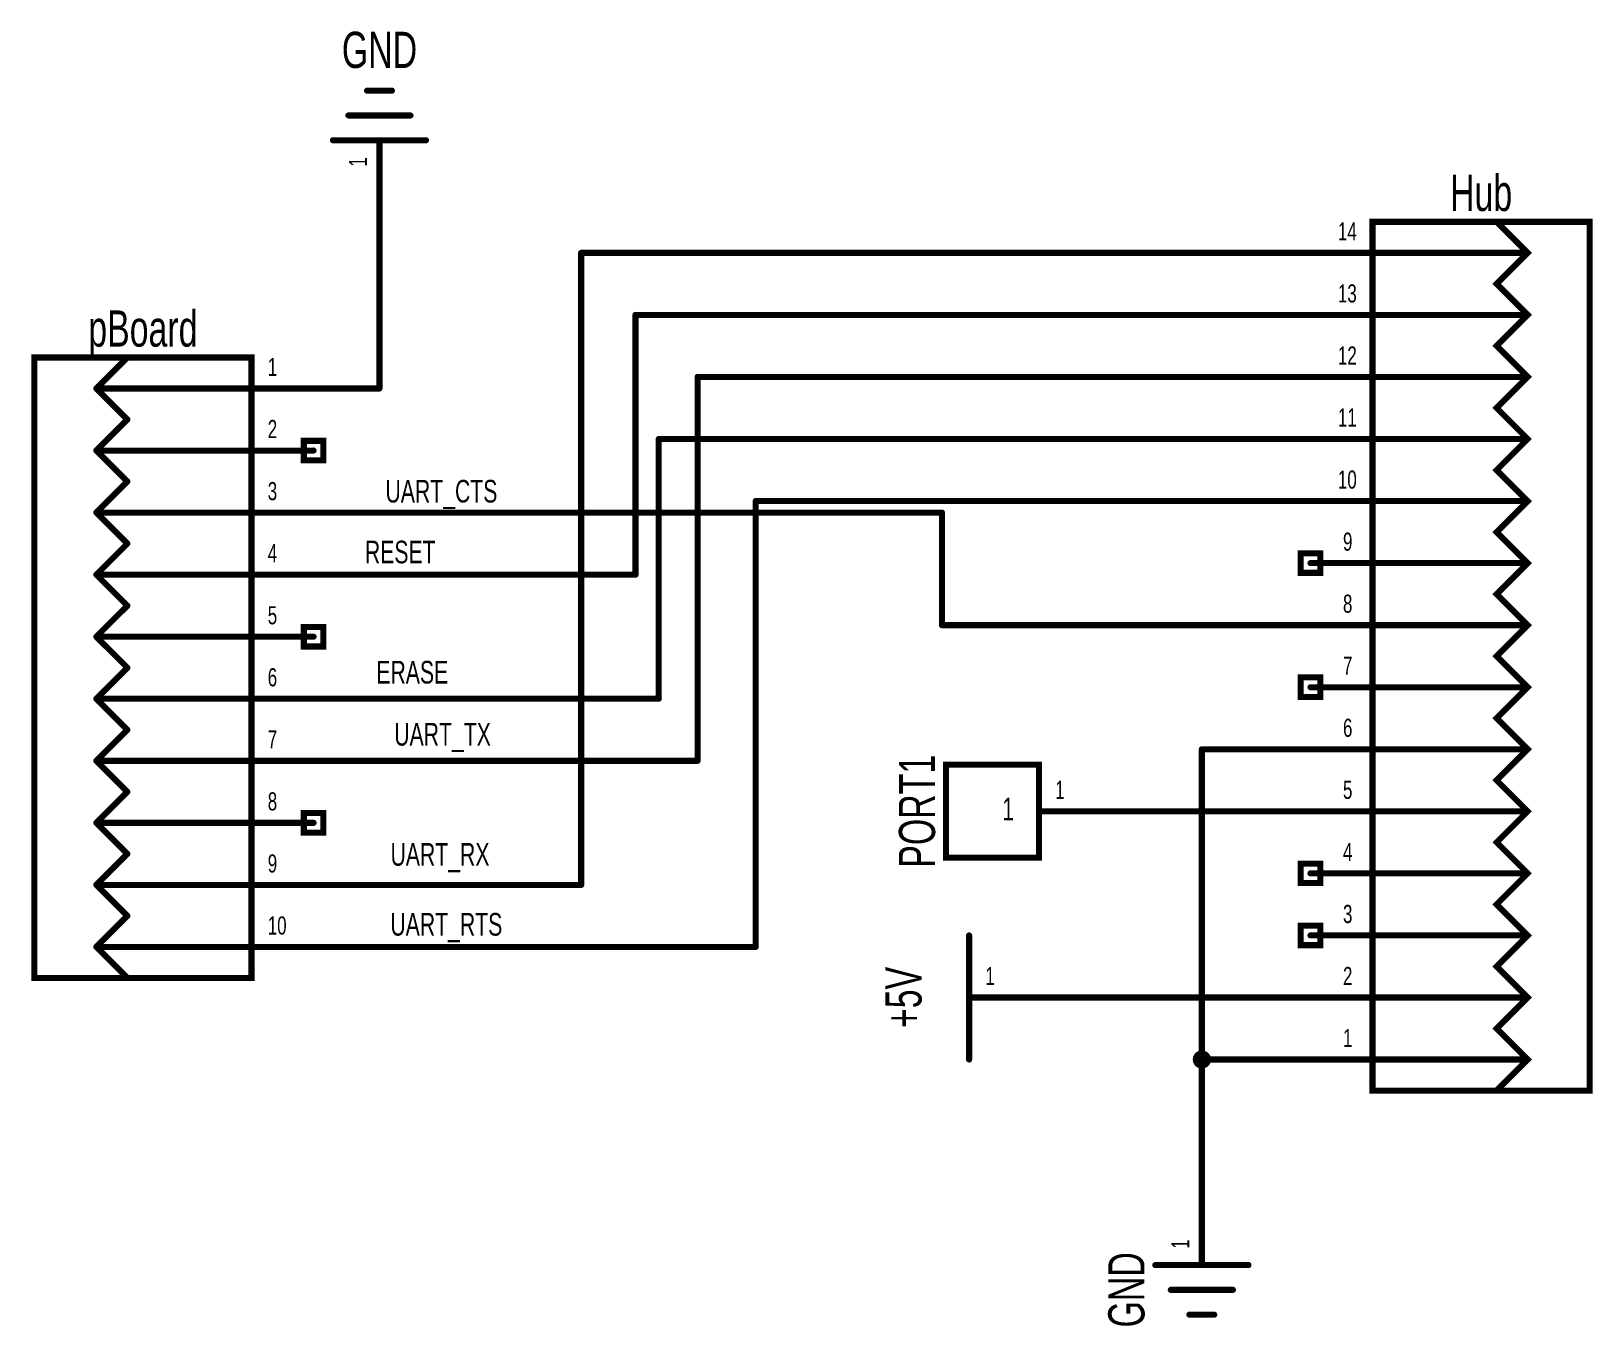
# Model space of a CAD drawing. Extents: x -4.3 to 7.2, y -3.1 to 5.
# Drawn here: x -0.005 to 2.511, y 0.001 to 2.087 of the extents above; entities that cross this region are included whole.
import ezdxf
from ezdxf.enums import TextEntityAlignment as Align

# ---------------------------------------------------------------- set-up
doc = ezdxf.new("R2010")
doc.units = 0
for name, color, linetype in [('Element', 253, 'CONTINUOUS'), ('Net', 50, 'CONTINUOUS'), ('Pin', 50, 'CONTINUOUS'), ('Shapes', 252, 'CONTINUOUS')]:
    doc.layers.add(name, color=color, linetype=linetype)

msp = doc.modelspace()

# ---------------------------------------------------------------- texts
at = {"layer": 'Element', "width": 0.7}
for s, p in [('GND', (0.5563, 2.0108)), ('Hub', (2.3314, 1.7803)), ('pBoard', (0.175, 1.5617))]:
    msp.add_text(s, height=0.0583, dxfattribs=at).set_placement(p, align=Align.BOTTOM_CENTER)
for s, p in [('PORT1', (1.469, 0.8304)), ('+5V', (1.4473, 0.5303)), ('GND', (1.8064, 0.0591))]:
    msp.add_text(s, height=0.0583, rotation=90, dxfattribs=at).set_placement(p, align=Align.BOTTOM_CENTER)
at = {"layer": 'Pin', "width": 0.7}
for p in [(0.507, 1.8691), (1.8322, 0.1253)]:
    msp.add_text('1', height=0.0292, rotation=90, dxfattribs=at).set_placement(p, align=Align.TOP_LEFT)
for s, height, p in [('14', 0.0292, (2.1006, 1.7795)), ('13', 0.0292, (2.1006, 1.6795)), ('1', 0.0292, (0.3762, 1.5609)), ('12', 0.0292, (2.1006, 1.5795)), ('2', 0.0292, (0.3762, 1.4609)), ('11', 0.0292, (2.1006, 1.4795)), ('3', 0.0292, (0.3762, 1.3609)), ('10', 0.0292, (2.1006, 1.3795)), ('4', 0.0292, (0.3762, 1.2609)), ('9', 0.0292, (2.1088, 1.2795)), ('5', 0.0292, (0.3762, 1.1609)), ('8', 0.0292, (2.1088, 1.1795)), ('6', 0.0292, (0.3762, 1.0609)), ('7', 0.0292, (2.1088, 1.0795)), ('7', 0.0292, (0.3762, 0.9609)), ('6', 0.0292, (2.1088, 0.9795)), ('8', 0.0292, (0.3762, 0.8609)), ('1', 0.0292, (1.6451, 0.8796)), ('5', 0.0292, (2.1088, 0.8795)), ('1', 0.0365, (1.5598, 0.8522)), ('9', 0.0292, (0.3762, 0.7609)), ('4', 0.0292, (2.1088, 0.7795)), ('3', 0.0292, (2.1088, 0.6795)), ('10', 0.0292, (0.3762, 0.6609)), ('1', 0.0292, (1.5326, 0.5795)), ('2', 0.0292, (2.1088, 0.5795)), ('1', 0.0292, (2.1088, 0.4795))]:
    msp.add_text(s, height=height, dxfattribs=at).set_placement(p, align=Align.TOP_LEFT)
at = {"layer": 'Shapes', "width": 0.7}
for s, p in [('UART_CTS', (0.6561, 1.3462)), ('RESET', (0.5897, 1.2482)), ('ERASE', (0.6091, 1.0545)), ('UART_TX', (0.6579, 0.9545)), ('UART_RX', (0.6538, 0.7609)), ('UART_RTS', (0.664, 0.6482))]:
    msp.add_text(s, height=0.0365, dxfattribs=at).set_placement(p, align=Align.MIDDLE_CENTER)

# ---------------------------------------------------------------- linework, layer by layer
at = {"layer": 'Element', "linetype": 'CONTINUOUS', "const_width": 0.0098}
for points in [[(0.5763, 1.9917), (0.5363, 1.9917)], [(0.6063, 1.9517), (0.5063, 1.9517)], [(0.6313, 1.9117), (0.4813, 1.9117)], [(2.1564, 1.7803), (2.5064, 1.7803), (2.5064, 0.3803), (2.1564, 0.3803), (2.1564, 1.7803)], [(2.3564, 0.3803), (2.4064, 0.4303), (2.3564, 0.4803), (2.4064, 0.5303), (2.3564, 0.5803), (2.4064, 0.6303), (2.3564, 0.6803), (2.4064, 0.7303), (2.3564, 0.7803), (2.4064, 0.8303), (2.3564, 0.8803), (2.4064, 0.9303), (2.3564, 0.9803), (2.4064, 1.0303), (2.3564, 1.0803), (2.4064, 1.1303), (2.3564, 1.1803), (2.4064, 1.2303), (2.3564, 1.2803), (2.4064, 1.3303), (2.3564, 1.3803), (2.4064, 1.4303), (2.3564, 1.4803), (2.4064, 1.5303), (2.3564, 1.5803), (2.4064, 1.6303), (2.3564, 1.6803), (2.4064, 1.7303), (2.3564, 1.7803), (2.3564, 1.7803)], [(2.4064, 1.7303), (2.1564, 1.7303)], [(2.4064, 1.6303), (2.1564, 1.6303)], [(0.35, 1.5617), (0, 1.5617), (0, 0.5617), (0.35, 0.5617), (0.35, 1.5617)], [(0.15, 1.5617), (0.1, 1.5117)], [(2.4064, 1.5303), (2.1564, 1.5303)], [(0.35, 1.5117), (0.1, 1.5117)], [(0.1, 1.5117), (0.15, 1.4617)], [(0.15, 1.4617), (0.1, 1.4117)], [(2.4064, 1.4303), (2.1564, 1.4303)], [(0.35, 1.4117), (0.1, 1.4117)], [(0.1, 1.4117), (0.15, 1.3617)], [(0.15, 1.3617), (0.1, 1.3117)], [(2.4064, 1.3303), (2.1564, 1.3303)], [(0.35, 1.3117), (0.1, 1.3117)], [(0.1, 1.3117), (0.15, 1.2617)], [(0.15, 1.2617), (0.1, 1.2117)], [(2.4064, 1.2303), (2.1564, 1.2303)], [(0.35, 1.2117), (0.1, 1.2117)], [(0.1, 1.2117), (0.15, 1.1617)], [(0.15, 1.1617), (0.1, 1.1117)], [(2.4064, 1.1303), (2.1564, 1.1303)], [(0.35, 1.1117), (0.1, 1.1117)], [(0.1, 1.1117), (0.15, 1.0617)], [(0.15, 1.0617), (0.1, 1.0117)], [(2.4064, 1.0303), (2.1564, 1.0303)], [(0.35, 1.0117), (0.1, 1.0117)], [(0.15, 0.9617), (0.1, 1.0117)], [(0.15, 0.9617), (0.1, 0.9117)], [(2.4064, 0.9303), (2.1564, 0.9303)], [(0.35, 0.9117), (0.1, 0.9117)], [(0.1, 0.9117), (0.15, 0.8617)], [(1.6189, 0.9054), (1.469, 0.9054), (1.469, 0.7554), (1.6189, 0.7554), (1.6189, 0.9054)], [(0.15, 0.8617), (0.1, 0.8117)], [(2.4064, 0.8303), (2.1564, 0.8303)], [(0.35, 0.8117), (0.1, 0.8117)], [(0.1, 0.8117), (0.15, 0.7617)], [(0.15, 0.7617), (0.1, 0.7117)], [(2.1564, 0.7303), (2.4064, 0.7303)], [(0.35, 0.7117), (0.1, 0.7117)], [(0.1, 0.7117), (0.15, 0.6617)], [(0.15, 0.6617), (0.1, 0.6117)], [(1.5064, 0.4303), (1.5064, 0.6303)], [(2.1564, 0.6303), (2.4064, 0.6303)], [(0.35, 0.6117), (0.1, 0.6117)], [(0.1, 0.6117), (0.15, 0.5617)], [(2.1564, 0.5303), (2.4064, 0.5303)], [(2.4064, 0.4303), (2.1564, 0.4303)], [(1.8064, 0.0991), (1.9564, 0.0991)], [(1.8314, 0.0591), (1.9314, 0.0591)], [(1.8614, 0.0191), (1.9014, 0.0191)]]:
    msp.add_lwpolyline(points, dxfattribs=at)
at = {"layer": 'Element', "linetype": 'CONTINUOUS', "const_width": 0.0049}
for points in [[(0.5338, 1.9917, 1), (0.5387, 1.9917, 1), (0.5338, 1.9917, 1)], [(0.5738, 1.9917, 1), (0.5787, 1.9917, 1), (0.5738, 1.9917, 1)], [(0.5038, 1.9517, 1), (0.5087, 1.9517, 1), (0.5038, 1.9517, 1)], [(0.6038, 1.9517, 1), (0.6087, 1.9517, 1), (0.6038, 1.9517, 1)], [(0.4788, 1.9117, 1), (0.4837, 1.9117, 1), (0.4788, 1.9117, 1)], [(0.6288, 1.9117, 1), (0.6337, 1.9117, 1), (0.6288, 1.9117, 1)], [(2.354, 1.7803, 1), (2.3589, 1.7803, 1), (2.354, 1.7803, 1)], [(2.154, 1.7303, 1), (2.1589, 1.7303, 1), (2.154, 1.7303, 1)], [(2.404, 1.7303, 1), (2.4089, 1.7303, 1), (2.404, 1.7303, 1)], [(2.154, 1.6303, 1), (2.1589, 1.6303, 1), (2.154, 1.6303, 1)], [(2.404, 1.6303, 1), (2.4089, 1.6303, 1), (2.404, 1.6303, 1)], [(0.1475, 1.5617, 1), (0.1525, 1.5617, 1), (0.1475, 1.5617, 1)], [(2.154, 1.5303, 1), (2.1589, 1.5303, 1), (2.154, 1.5303, 1)], [(2.404, 1.5303, 1), (2.4089, 1.5303, 1), (2.404, 1.5303, 1)], [(0.0975, 1.5117, 1), (0.1025, 1.5117, 1), (0.0975, 1.5117, 1)], [(0.0975, 1.5117, 1), (0.1025, 1.5117, 1), (0.0975, 1.5117, 1)], [(0.0975, 1.5117, 1), (0.1025, 1.5117, 1), (0.0975, 1.5117, 1)], [(0.3475, 1.5117, 1), (0.3525, 1.5117, 1), (0.3475, 1.5117, 1)], [(0.1475, 1.4617, 1), (0.1525, 1.4617, 1), (0.1475, 1.4617, 1)], [(0.1475, 1.4617, 1), (0.1525, 1.4617, 1), (0.1475, 1.4617, 1)], [(2.154, 1.4303, 1), (2.1589, 1.4303, 1), (2.154, 1.4303, 1)], [(2.404, 1.4303, 1), (2.4089, 1.4303, 1), (2.404, 1.4303, 1)], [(0.0975, 1.4117, 1), (0.1025, 1.4117, 1), (0.0975, 1.4117, 1)], [(0.0975, 1.4117, 1), (0.1025, 1.4117, 1), (0.0975, 1.4117, 1)], [(0.0975, 1.4117, 1), (0.1025, 1.4117, 1), (0.0975, 1.4117, 1)], [(0.3475, 1.4117, 1), (0.3525, 1.4117, 1), (0.3475, 1.4117, 1)], [(0.1475, 1.3617, 1), (0.1525, 1.3617, 1), (0.1475, 1.3617, 1)], [(0.1475, 1.3617, 1), (0.1525, 1.3617, 1), (0.1475, 1.3617, 1)], [(2.154, 1.3303, 1), (2.1589, 1.3303, 1), (2.154, 1.3303, 1)], [(2.404, 1.3303, 1), (2.4089, 1.3303, 1), (2.404, 1.3303, 1)], [(0.0975, 1.3117, 1), (0.1025, 1.3117, 1), (0.0975, 1.3117, 1)], [(0.0975, 1.3117, 1), (0.1025, 1.3117, 1), (0.0975, 1.3117, 1)], [(0.0975, 1.3117, 1), (0.1025, 1.3117, 1), (0.0975, 1.3117, 1)], [(0.3475, 1.3117, 1), (0.3525, 1.3117, 1), (0.3475, 1.3117, 1)], [(0.1475, 1.2617, 1), (0.1525, 1.2617, 1), (0.1475, 1.2617, 1)], [(0.1475, 1.2617, 1), (0.1525, 1.2617, 1), (0.1475, 1.2617, 1)], [(2.154, 1.2303, 1), (2.1589, 1.2303, 1), (2.154, 1.2303, 1)], [(2.404, 1.2303, 1), (2.4089, 1.2303, 1), (2.404, 1.2303, 1)], [(0.0975, 1.2117, 1), (0.1025, 1.2117, 1), (0.0975, 1.2117, 1)], [(0.0975, 1.2117, 1), (0.1025, 1.2117, 1), (0.0975, 1.2117, 1)], [(0.0975, 1.2117, 1), (0.1025, 1.2117, 1), (0.0975, 1.2117, 1)], [(0.3475, 1.2117, 1), (0.3525, 1.2117, 1), (0.3475, 1.2117, 1)], [(0.1475, 1.1617, 1), (0.1525, 1.1617, 1), (0.1475, 1.1617, 1)], [(0.1475, 1.1617, 1), (0.1525, 1.1617, 1), (0.1475, 1.1617, 1)], [(2.154, 1.1303, 1), (2.1589, 1.1303, 1), (2.154, 1.1303, 1)], [(2.404, 1.1303, 1), (2.4089, 1.1303, 1), (2.404, 1.1303, 1)], [(0.0975, 1.1117, 1), (0.1025, 1.1117, 1), (0.0975, 1.1117, 1)], [(0.0975, 1.1117, 1), (0.1025, 1.1117, 1), (0.0975, 1.1117, 1)], [(0.0975, 1.1117, 1), (0.1025, 1.1117, 1), (0.0975, 1.1117, 1)], [(0.3475, 1.1117, 1), (0.3525, 1.1117, 1), (0.3475, 1.1117, 1)], [(0.1475, 1.0617, 1), (0.1525, 1.0617, 1), (0.1475, 1.0617, 1)], [(0.1475, 1.0617, 1), (0.1525, 1.0617, 1), (0.1475, 1.0617, 1)], [(2.154, 1.0303, 1), (2.1589, 1.0303, 1), (2.154, 1.0303, 1)], [(2.404, 1.0303, 1), (2.4089, 1.0303, 1), (2.404, 1.0303, 1)], [(0.0975, 1.0117, 1), (0.1025, 1.0117, 1), (0.0975, 1.0117, 1)], [(0.0975, 1.0117, 1), (0.1025, 1.0117, 1), (0.0975, 1.0117, 1)], [(0.0975, 1.0117, 1), (0.1025, 1.0117, 1), (0.0975, 1.0117, 1)], [(0.3475, 1.0117, 1), (0.3525, 1.0117, 1), (0.3475, 1.0117, 1)], [(0.1475, 0.9617, 1), (0.1525, 0.9617, 1), (0.1475, 0.9617, 1)], [(0.1475, 0.9617, 1), (0.1525, 0.9617, 1), (0.1475, 0.9617, 1)], [(2.154, 0.9303, 1), (2.1589, 0.9303, 1), (2.154, 0.9303, 1)], [(2.404, 0.9303, 1), (2.4089, 0.9303, 1), (2.404, 0.9303, 1)], [(0.0975, 0.9117, 1), (0.1025, 0.9117, 1), (0.0975, 0.9117, 1)], [(0.0975, 0.9117, 1), (0.1025, 0.9117, 1), (0.0975, 0.9117, 1)], [(0.0975, 0.9117, 1), (0.1025, 0.9117, 1), (0.0975, 0.9117, 1)], [(0.3475, 0.9117, 1), (0.3525, 0.9117, 1), (0.3475, 0.9117, 1)], [(0.1475, 0.8617, 1), (0.1525, 0.8617, 1), (0.1475, 0.8617, 1)], [(0.1475, 0.8617, 1), (0.1525, 0.8617, 1), (0.1475, 0.8617, 1)], [(2.154, 0.8303, 1), (2.1589, 0.8303, 1), (2.154, 0.8303, 1)], [(2.404, 0.8303, 1), (2.4089, 0.8303, 1), (2.404, 0.8303, 1)], [(0.0975, 0.8117, 1), (0.1025, 0.8117, 1), (0.0975, 0.8117, 1)], [(0.0975, 0.8117, 1), (0.1025, 0.8117, 1), (0.0975, 0.8117, 1)], [(0.0975, 0.8117, 1), (0.1025, 0.8117, 1), (0.0975, 0.8117, 1)], [(0.3475, 0.8117, 1), (0.3525, 0.8117, 1), (0.3475, 0.8117, 1)], [(0.1475, 0.7617, 1), (0.1525, 0.7617, 1), (0.1475, 0.7617, 1)], [(0.1475, 0.7617, 1), (0.1525, 0.7617, 1), (0.1475, 0.7617, 1)], [(2.154, 0.7303, 1), (2.1589, 0.7303, 1), (2.154, 0.7303, 1)], [(2.404, 0.7303, 1), (2.4089, 0.7303, 1), (2.404, 0.7303, 1)], [(0.0975, 0.7117, 1), (0.1025, 0.7117, 1), (0.0975, 0.7117, 1)], [(0.0975, 0.7117, 1), (0.1025, 0.7117, 1), (0.0975, 0.7117, 1)], [(0.0975, 0.7117, 1), (0.1025, 0.7117, 1), (0.0975, 0.7117, 1)], [(0.3475, 0.7117, 1), (0.3525, 0.7117, 1), (0.3475, 0.7117, 1)], [(0.1475, 0.6617, 1), (0.1525, 0.6617, 1), (0.1475, 0.6617, 1)], [(0.1475, 0.6617, 1), (0.1525, 0.6617, 1), (0.1475, 0.6617, 1)], [(1.5039, 0.6303, 1), (1.5088, 0.6303, 1), (1.5039, 0.6303, 1)], [(2.154, 0.6303, 1), (2.1589, 0.6303, 1), (2.154, 0.6303, 1)], [(2.404, 0.6303, 1), (2.4089, 0.6303, 1), (2.404, 0.6303, 1)], [(0.0975, 0.6117, 1), (0.1025, 0.6117, 1), (0.0975, 0.6117, 1)], [(0.0975, 0.6117, 1), (0.1025, 0.6117, 1), (0.0975, 0.6117, 1)], [(0.0975, 0.6117, 1), (0.1025, 0.6117, 1), (0.0975, 0.6117, 1)], [(0.3475, 0.6117, 1), (0.3525, 0.6117, 1), (0.3475, 0.6117, 1)], [(0.1475, 0.5617, 1), (0.1525, 0.5617, 1), (0.1475, 0.5617, 1)], [(2.154, 0.5303, 1), (2.1589, 0.5303, 1), (2.154, 0.5303, 1)], [(2.404, 0.5303, 1), (2.4089, 0.5303, 1), (2.404, 0.5303, 1)], [(1.5039, 0.4303, 1), (1.5088, 0.4303, 1), (1.5039, 0.4303, 1)], [(2.154, 0.4303, 1), (2.1589, 0.4303, 1), (2.154, 0.4303, 1)], [(2.404, 0.4303, 1), (2.4089, 0.4303, 1), (2.404, 0.4303, 1)], [(2.354, 0.3803, 1), (2.3589, 0.3803, 1), (2.354, 0.3803, 1)], [(1.8039, 0.0991, 1), (1.8089, 0.0991, 1), (1.8039, 0.0991, 1)], [(1.9539, 0.0991, 1), (1.9589, 0.0991, 1), (1.9539, 0.0991, 1)], [(1.8289, 0.0591, 1), (1.8339, 0.0591, 1), (1.8289, 0.0591, 1)], [(1.9289, 0.0591, 1), (1.9339, 0.0591, 1), (1.9289, 0.0591, 1)], [(1.8589, 0.0191, 1), (1.8639, 0.0191, 1), (1.8589, 0.0191, 1)], [(1.8989, 0.0191, 1), (1.9039, 0.0191, 1), (1.8989, 0.0191, 1)]]:
    msp.add_lwpolyline(points, format="xyb", dxfattribs=at)
at = {"layer": 'Net', "linetype": 'CONTINUOUS', "const_width": 0.0049}
for points in [[(0.5538, 1.7617, 1), (0.5587, 1.7617, 1), (0.5538, 1.7617, 1)], [(0.8788, 1.7303, 1), (0.8838, 1.7303, 1), (0.8788, 1.7303, 1)], [(0.8788, 1.7303, 1), (0.8838, 1.7303, 1), (0.8788, 1.7303, 1)], [(2.054, 1.7303, 1), (2.0589, 1.7303, 1), (2.054, 1.7303, 1)], [(0.9663, 1.6303, 1), (0.9713, 1.6303, 1), (0.9663, 1.6303, 1)], [(0.9663, 1.6303, 1), (0.9713, 1.6303, 1), (0.9663, 1.6303, 1)], [(2.054, 1.6303, 1), (2.0589, 1.6303, 1), (2.054, 1.6303, 1)], [(1.0664, 1.5303, 1), (1.0713, 1.5303, 1), (1.0664, 1.5303, 1)], [(1.0664, 1.5303, 1), (1.0713, 1.5303, 1), (1.0664, 1.5303, 1)], [(2.054, 1.5303, 1), (2.0589, 1.5303, 1), (2.054, 1.5303, 1)], [(0.4475, 1.5117, 1), (0.4525, 1.5117, 1), (0.4475, 1.5117, 1)], [(0.5538, 1.5117, 1), (0.5587, 1.5117, 1), (0.5538, 1.5117, 1)], [(0.5538, 1.5117, 1), (0.5587, 1.5117, 1), (0.5538, 1.5117, 1)], [(1.0038, 1.4303, 1), (1.0088, 1.4303, 1), (1.0038, 1.4303, 1)], [(1.0038, 1.4303, 1), (1.0088, 1.4303, 1), (1.0038, 1.4303, 1)], [(2.054, 1.4303, 1), (2.0589, 1.4303, 1), (2.054, 1.4303, 1)], [(1.1601, 1.3303, 1), (1.165, 1.3303, 1), (1.1601, 1.3303, 1)], [(1.1601, 1.3303, 1), (1.165, 1.3303, 1), (1.1601, 1.3303, 1)], [(2.054, 1.3303, 1), (2.0589, 1.3303, 1), (2.054, 1.3303, 1)], [(0.4475, 1.3117, 1), (0.4525, 1.3117, 1), (0.4475, 1.3117, 1)], [(1.4601, 1.3117, 1), (1.4651, 1.3117, 1), (1.4601, 1.3117, 1)], [(1.4601, 1.3117, 1), (1.4651, 1.3117, 1), (1.4601, 1.3117, 1)], [(0.4475, 1.2117, 1), (0.4525, 1.2117, 1), (0.4475, 1.2117, 1)], [(0.9663, 1.2117, 1), (0.9713, 1.2117, 1), (0.9663, 1.2117, 1)], [(0.9663, 1.2117, 1), (0.9713, 1.2117, 1), (0.9663, 1.2117, 1)], [(1.4601, 1.1303, 1), (1.4651, 1.1303, 1), (1.4601, 1.1303, 1)], [(1.4601, 1.1303, 1), (1.4651, 1.1303, 1), (1.4601, 1.1303, 1)], [(2.054, 1.1303, 1), (2.0589, 1.1303, 1), (2.054, 1.1303, 1)], [(0.4475, 1.0117, 1), (0.4525, 1.0117, 1), (0.4475, 1.0117, 1)], [(1.0038, 1.0117, 1), (1.0088, 1.0117, 1), (1.0038, 1.0117, 1)], [(1.0038, 1.0117, 1), (1.0088, 1.0117, 1), (1.0038, 1.0117, 1)], [(1.8789, 0.9303, 1), (1.8839, 0.9303, 1), (1.8789, 0.9303, 1)], [(1.8789, 0.9303, 1), (1.8839, 0.9303, 1), (1.8789, 0.9303, 1)], [(2.054, 0.9303, 1), (2.0589, 0.9303, 1), (2.054, 0.9303, 1)], [(0.4475, 0.9117, 1), (0.4525, 0.9117, 1), (0.4475, 0.9117, 1)], [(1.0664, 0.9117, 1), (1.0713, 0.9117, 1), (1.0664, 0.9117, 1)], [(1.0664, 0.9117, 1), (1.0713, 0.9117, 1), (1.0664, 0.9117, 1)], [(1.7664, 0.8304, 1), (1.7713, 0.8304, 1), (1.7664, 0.8304, 1)], [(2.054, 0.8304, 1), (2.0589, 0.8304, 1), (2.054, 0.8304, 1)], [(0.4475, 0.7117, 1), (0.4525, 0.7117, 1), (0.4475, 0.7117, 1)], [(0.8788, 0.7117, 1), (0.8838, 0.7117, 1), (0.8788, 0.7117, 1)], [(0.8788, 0.7117, 1), (0.8838, 0.7117, 1), (0.8788, 0.7117, 1)], [(0.4475, 0.6117, 1), (0.4525, 0.6117, 1), (0.4475, 0.6117, 1)], [(1.1601, 0.6117, 1), (1.165, 0.6117, 1), (1.1601, 0.6117, 1)], [(1.1601, 0.6117, 1), (1.165, 0.6117, 1), (1.1601, 0.6117, 1)], [(1.6539, 0.5303, 1), (1.6588, 0.5303, 1), (1.6539, 0.5303, 1)], [(2.054, 0.5303, 1), (2.0589, 0.5303, 1), (2.054, 0.5303, 1)], [(1.8691, 0.4303, 1), (1.874, 0.4303, 1), (1.8691, 0.4303, 1)], [(1.8789, 0.4303, 1), (1.8839, 0.4303, 1), (1.8789, 0.4303, 1)], [(1.8789, 0.4303, 1), (1.8839, 0.4303, 1), (1.8789, 0.4303, 1)], [(1.8789, 0.4303, 1), (1.8839, 0.4303, 1), (1.8789, 0.4303, 1)], [(2.054, 0.4303, 1), (2.0589, 0.4303, 1), (2.054, 0.4303, 1)], [(1.8789, 0.2491, 1), (1.8839, 0.2491, 1), (1.8789, 0.2491, 1)]]:
    msp.add_lwpolyline(points, format="xyb", dxfattribs=at)
at = {"layer": 'Net', "linetype": 'CONTINUOUS', "const_width": 0.0098}
for points in [[(0.5563, 1.5117), (0.5563, 1.7617)], [(0.8813, 0.7117), (0.8813, 1.7303)], [(0.8813, 1.7303), (2.0564, 1.7303)], [(0.9688, 1.2117), (0.9688, 1.6303)], [(0.9688, 1.6303), (2.0564, 1.6303)], [(1.0688, 0.9117), (1.0688, 1.5303)], [(1.0688, 1.5303), (2.0564, 1.5303)], [(0.45, 1.5117), (0.5563, 1.5117)], [(1.0063, 1.0117), (1.0063, 1.4303)], [(1.0063, 1.4303), (2.0564, 1.4303)], [(1.1626, 0.6117), (1.1626, 1.3303)], [(1.1626, 1.3303), (2.0564, 1.3303)], [(1.4626, 1.3117), (0.45, 1.3117)], [(1.4626, 1.1303), (1.4626, 1.3117)], [(0.45, 1.2117), (0.9688, 1.2117)], [(2.0564, 1.1303), (1.4626, 1.1303)], [(0.45, 1.0117), (1.0063, 1.0117)], [(2.0564, 0.9303), (1.8814, 0.9303)], [(1.8814, 0.9303), (1.8814, 0.4303)], [(0.45, 0.9117), (1.0688, 0.9117)], [(2.0564, 0.8304), (1.7689, 0.8304)], [(0.45, 0.7117), (0.8813, 0.7117)], [(0.45, 0.6117), (1.1626, 0.6117)], [(1.6564, 0.5303), (2.0564, 0.5303)], [(1.8716, 0.4303), (1.872, 0.4273), (1.8734, 0.4245), (1.8756, 0.4224), (1.8784, 0.421), (1.8814, 0.4205), (1.8844, 0.421), (1.8872, 0.4224), (1.8894, 0.4245), (1.8908, 0.4273), (1.8912, 0.4303), (1.8908, 0.4334), (1.8894, 0.4361), (1.8872, 0.4383), (1.8844, 0.4397), (1.8814, 0.4402), (1.8784, 0.4397), (1.8756, 0.4383), (1.8734, 0.4361), (1.872, 0.4334), (1.8716, 0.4303)], [(2.0564, 0.4303), (1.8814, 0.4303)], [(1.8814, 0.4303), (1.8814, 0.2491)]]:
    msp.add_lwpolyline(points, dxfattribs=at)
at = {"layer": 'Pin', "linetype": 'CONTINUOUS', "const_width": 0.0049}
for points in [[(0.5538, 1.9117, 1), (0.5587, 1.9117, 1), (0.5538, 1.9117, 1)], [(0.5538, 1.7617, 1), (0.5587, 1.7617, 1), (0.5538, 1.7617, 1)], [(2.054, 1.7303, 1), (2.0589, 1.7303, 1), (2.054, 1.7303, 1)], [(2.154, 1.7303, 1), (2.1589, 1.7303, 1), (2.154, 1.7303, 1)], [(2.054, 1.6303, 1), (2.0589, 1.6303, 1), (2.054, 1.6303, 1)], [(2.154, 1.6303, 1), (2.1589, 1.6303, 1), (2.154, 1.6303, 1)], [(2.054, 1.5303, 1), (2.0589, 1.5303, 1), (2.054, 1.5303, 1)], [(2.154, 1.5303, 1), (2.1589, 1.5303, 1), (2.154, 1.5303, 1)], [(0.3475, 1.5117, 1), (0.3525, 1.5117, 1), (0.3475, 1.5117, 1)], [(0.4475, 1.5117, 1), (0.4525, 1.5117, 1), (0.4475, 1.5117, 1)], [(2.054, 1.4303, 1), (2.0589, 1.4303, 1), (2.054, 1.4303, 1)], [(2.154, 1.4303, 1), (2.1589, 1.4303, 1), (2.154, 1.4303, 1)], [(0.3475, 1.4117, 1), (0.3525, 1.4117, 1), (0.3475, 1.4117, 1)], [(0.4475, 1.4117, 1), (0.4525, 1.4117, 1), (0.4475, 1.4117, 1)], [(2.054, 1.3303, 1), (2.0589, 1.3303, 1), (2.054, 1.3303, 1)], [(2.154, 1.3303, 1), (2.1589, 1.3303, 1), (2.154, 1.3303, 1)], [(0.3475, 1.3117, 1), (0.3525, 1.3117, 1), (0.3475, 1.3117, 1)], [(0.4475, 1.3117, 1), (0.4525, 1.3117, 1), (0.4475, 1.3117, 1)], [(2.054, 1.2303, 1), (2.0589, 1.2303, 1), (2.054, 1.2303, 1)], [(2.154, 1.2303, 1), (2.1589, 1.2303, 1), (2.154, 1.2303, 1)], [(0.3475, 1.2117, 1), (0.3525, 1.2117, 1), (0.3475, 1.2117, 1)], [(0.4475, 1.2117, 1), (0.4525, 1.2117, 1), (0.4475, 1.2117, 1)], [(2.054, 1.1303, 1), (2.0589, 1.1303, 1), (2.054, 1.1303, 1)], [(2.154, 1.1303, 1), (2.1589, 1.1303, 1), (2.154, 1.1303, 1)], [(0.3475, 1.1117, 1), (0.3525, 1.1117, 1), (0.3475, 1.1117, 1)], [(0.4475, 1.1117, 1), (0.4525, 1.1117, 1), (0.4475, 1.1117, 1)], [(2.054, 1.0303, 1), (2.0589, 1.0303, 1), (2.054, 1.0303, 1)], [(2.154, 1.0303, 1), (2.1589, 1.0303, 1), (2.154, 1.0303, 1)], [(0.3475, 1.0117, 1), (0.3525, 1.0117, 1), (0.3475, 1.0117, 1)], [(0.4475, 1.0117, 1), (0.4525, 1.0117, 1), (0.4475, 1.0117, 1)], [(2.054, 0.9303, 1), (2.0589, 0.9303, 1), (2.054, 0.9303, 1)], [(2.154, 0.9303, 1), (2.1589, 0.9303, 1), (2.154, 0.9303, 1)], [(0.3475, 0.9117, 1), (0.3525, 0.9117, 1), (0.3475, 0.9117, 1)], [(0.4475, 0.9117, 1), (0.4525, 0.9117, 1), (0.4475, 0.9117, 1)], [(1.6164, 0.8304, 1), (1.6213, 0.8304, 1), (1.6164, 0.8304, 1)], [(1.7664, 0.8304, 1), (1.7713, 0.8304, 1), (1.7664, 0.8304, 1)], [(2.054, 0.8303, 1), (2.0589, 0.8303, 1), (2.054, 0.8303, 1)], [(2.154, 0.8303, 1), (2.1589, 0.8303, 1), (2.154, 0.8303, 1)], [(0.3475, 0.8117, 1), (0.3525, 0.8117, 1), (0.3475, 0.8117, 1)], [(0.4475, 0.8117, 1), (0.4525, 0.8117, 1), (0.4475, 0.8117, 1)], [(2.054, 0.7303, 1), (2.0589, 0.7303, 1), (2.054, 0.7303, 1)], [(2.154, 0.7303, 1), (2.1589, 0.7303, 1), (2.154, 0.7303, 1)], [(0.3475, 0.7117, 1), (0.3525, 0.7117, 1), (0.3475, 0.7117, 1)], [(0.4475, 0.7117, 1), (0.4525, 0.7117, 1), (0.4475, 0.7117, 1)], [(2.054, 0.6303, 1), (2.0589, 0.6303, 1), (2.054, 0.6303, 1)], [(2.154, 0.6303, 1), (2.1589, 0.6303, 1), (2.154, 0.6303, 1)], [(0.3475, 0.6117, 1), (0.3525, 0.6117, 1), (0.3475, 0.6117, 1)], [(0.4475, 0.6117, 1), (0.4525, 0.6117, 1), (0.4475, 0.6117, 1)], [(1.5039, 0.5303, 1), (1.5088, 0.5303, 1), (1.5039, 0.5303, 1)], [(1.6539, 0.5303, 1), (1.6588, 0.5303, 1), (1.6539, 0.5303, 1)], [(2.054, 0.5303, 1), (2.0589, 0.5303, 1), (2.054, 0.5303, 1)], [(2.154, 0.5303, 1), (2.1589, 0.5303, 1), (2.154, 0.5303, 1)], [(2.054, 0.4303, 1), (2.0589, 0.4303, 1), (2.054, 0.4303, 1)], [(2.154, 0.4303, 1), (2.1589, 0.4303, 1), (2.154, 0.4303, 1)], [(1.8789, 0.2491, 1), (1.8839, 0.2491, 1), (1.8789, 0.2491, 1)], [(1.8789, 0.0991, 1), (1.8839, 0.0991, 1), (1.8789, 0.0991, 1)]]:
    msp.add_lwpolyline(points, format="xyb", dxfattribs=at)
at = {"layer": 'Pin', "linetype": 'CONTINUOUS', "const_width": 0.0098}
for points in [[(0.5563, 1.9117), (0.5563, 1.7617)], [(2.1564, 1.7303), (2.0564, 1.7303)], [(2.1564, 1.6303), (2.0564, 1.6303)], [(2.1564, 1.5303), (2.0564, 1.5303)], [(0.35, 1.5117), (0.45, 1.5117)], [(2.1564, 1.4303), (2.0564, 1.4303)], [(0.35, 1.4117), (0.45, 1.4117)], [(0.4343, 1.4274), (0.4657, 1.4274), (0.4657, 1.3959), (0.4343, 1.3959), (0.4343, 1.4274)], [(2.1564, 1.3303), (2.0564, 1.3303)], [(0.35, 1.3117), (0.45, 1.3117)], [(2.0407, 1.2461), (2.0722, 1.2461), (2.0722, 1.2146), (2.0407, 1.2146), (2.0407, 1.2461)], [(2.1564, 1.2303), (2.0564, 1.2303)], [(0.35, 1.2117), (0.45, 1.2117)], [(0.4343, 1.1274), (0.4657, 1.1274), (0.4657, 1.0959), (0.4343, 1.0959), (0.4343, 1.1274)], [(2.1564, 1.1303), (2.0564, 1.1303)], [(0.35, 1.1117), (0.45, 1.1117)], [(2.0407, 1.0461), (2.0722, 1.0461), (2.0722, 1.0146), (2.0407, 1.0146), (2.0407, 1.0461)], [(2.1564, 1.0303), (2.0564, 1.0303)], [(0.35, 1.0117), (0.45, 1.0117)], [(2.1564, 0.9303), (2.0564, 0.9303)], [(0.35, 0.9117), (0.45, 0.9117)], [(0.4343, 0.8274), (0.4657, 0.8274), (0.4657, 0.7959), (0.4343, 0.7959), (0.4343, 0.8274)], [(1.6189, 0.8304), (1.7689, 0.8304)], [(2.1564, 0.8303), (2.0564, 0.8303)], [(0.35, 0.8117), (0.45, 0.8117)], [(2.0407, 0.7461), (2.0722, 0.7461), (2.0722, 0.7146), (2.0407, 0.7146), (2.0407, 0.7461)], [(2.1564, 0.7303), (2.0564, 0.7303)], [(0.35, 0.7117), (0.45, 0.7117)], [(2.0407, 0.6461), (2.0722, 0.6461), (2.0722, 0.6146), (2.0407, 0.6146), (2.0407, 0.6461)], [(2.1564, 0.6303), (2.0564, 0.6303)], [(0.35, 0.6117), (0.45, 0.6117)], [(1.5064, 0.5303), (1.6564, 0.5303)], [(2.1564, 0.5303), (2.0564, 0.5303)], [(2.1564, 0.4303), (2.0564, 0.4303)], [(1.8814, 0.0991), (1.8814, 0.2491)]]:
    msp.add_lwpolyline(points, dxfattribs=at)

msp.set_redraw_order([(e.dxf.handle, doc.entitydb.next_handle()) for e in msp.query("TEXT MTEXT ATTDEF DIMENSION ARC_DIMENSION")])  # texts and dimensions are drawn at this point

doc.saveas('drawing.dxf')
